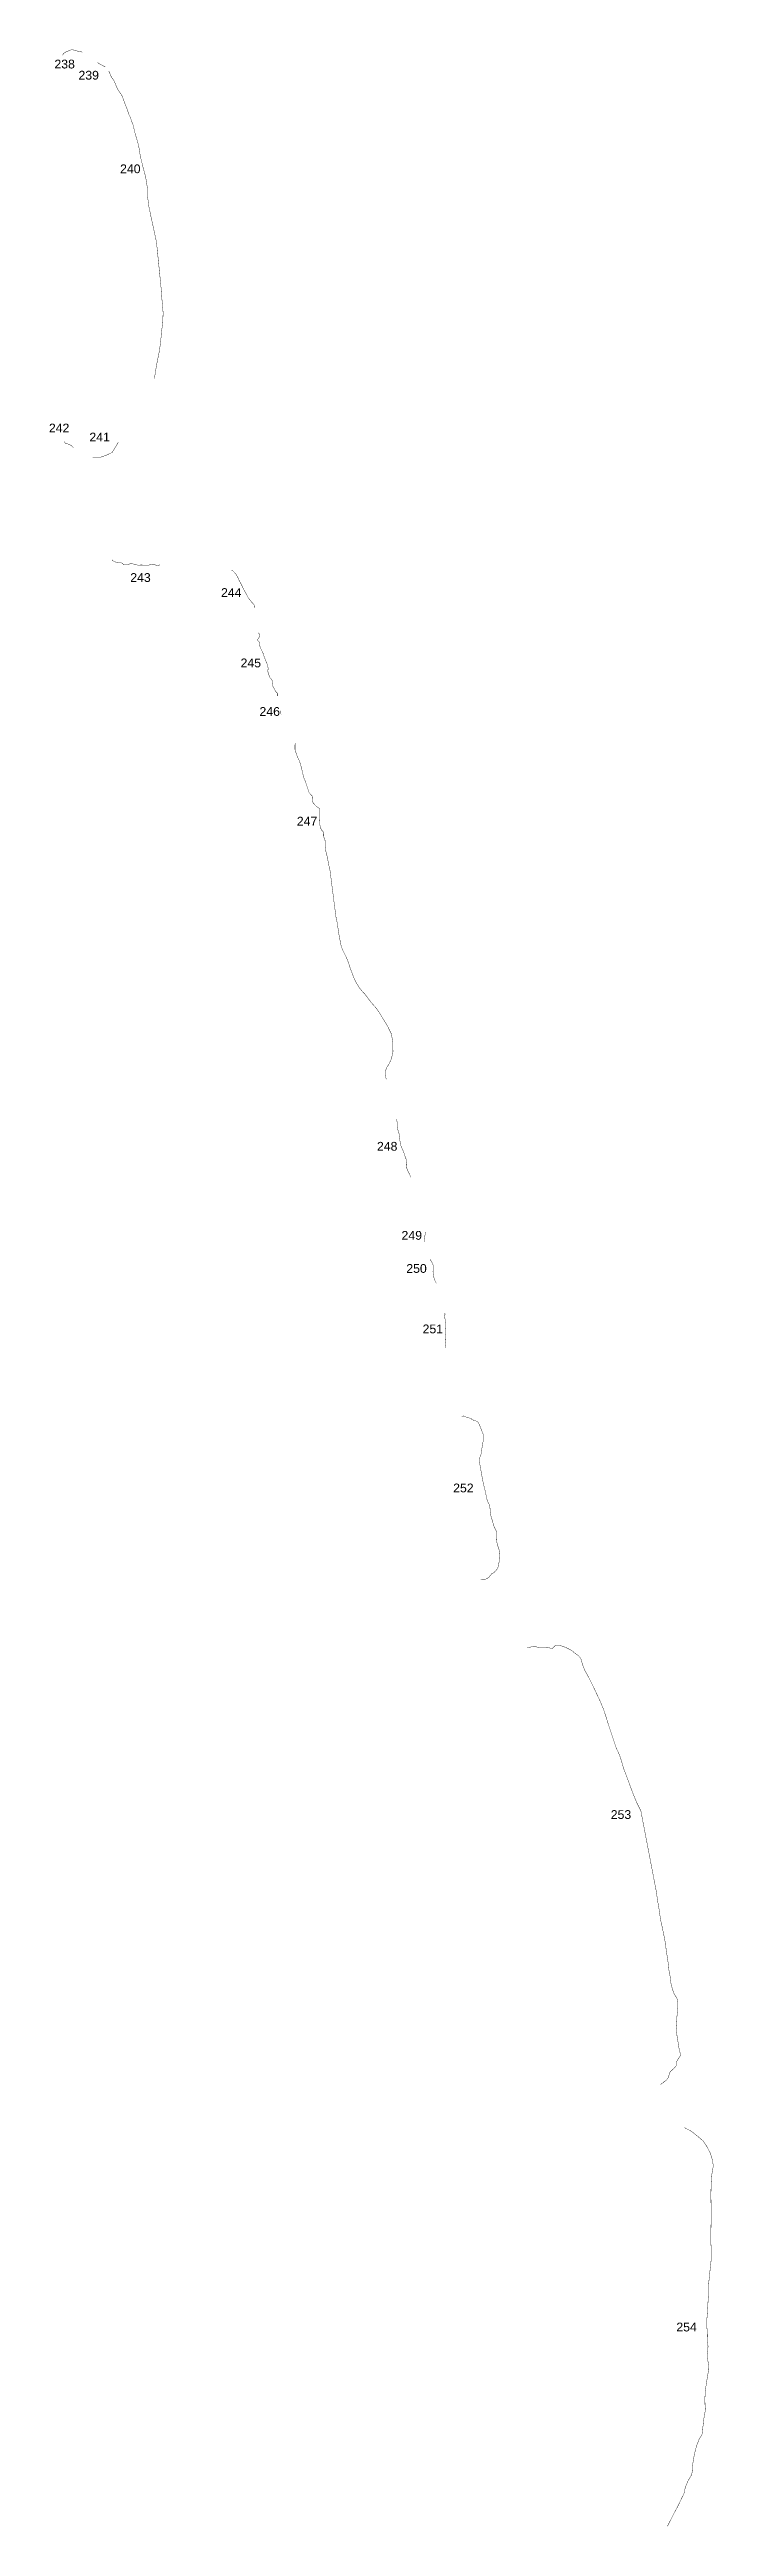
# Model space of a CAD drawing. Header units: metres. Extents: x 254121 to 358116, y 1739230 to 2227325.
# Drawn here: x 312627 to 317923, y 1885910 to 1905659 of the extents above; entities that cross this region are included whole.
import ezdxf

# ---------------------------------------------------------------- set-up
doc = ezdxf.new("R2010")
doc.units = ezdxf.units.M
doc.layers.add('NATURALLY PROTECTED', color=3, linetype='Continuous')
doc.styles.get("Standard").update_dxf_attribs({"font": 'arial.ttf'})

msp = doc.modelspace()

# ---------------------------------------------------------------- texts
at = {"char_height": 70, "attachment_point": 1}
for s, width, insert in [('238', 95.17, (312666, 1905578)), ('239', 95.17, (312858, 1905489)), ('240', 95.17, (313190, 1904743)), ('242', 95.17, (312622, 1902676)), ('241', 95.17, (312945, 1902604)), ('243', 209.54, (313271, 1901484)), ('244', 173.28, (313995, 1901364)), ('245', 95.17, (314151, 1900803)), ('246', 95.17, (314302, 1900416)), ('247', 95.17, (314600, 1899541)), ('248', 95.17, (315239, 1896949)), ('249', 95.17, (315435, 1896239)), ('250', 95.17, (315473, 1895975)), ('251', 95.17, (315603, 1895493)), ('252', 95.17, (315847, 1894225)), ('253', 95.17, (317104, 1891621)), ('254', 95.17, (317627, 1887535))]:
    msp.add_mtext_dynamic_manual_height_columns(s, width=width, gutter_width=1, heights=[0], dxfattribs=dict(at, insert=insert))

# ---------------------------------------------------------------- linework, layer by layer
at = {"layer": 'NATURALLY PROTECTED', "const_width": 3, "flags": 128}
for points in [[(312730, 1905612), (312733, 1905617), (312738, 1905626), (312746, 1905633), (312754, 1905638), (312765, 1905642), (312775, 1905647), (312785, 1905651), (312795, 1905655), (312801, 1905657), (312809, 1905657), (312818, 1905655), (312840, 1905649), (312875, 1905641), (312889, 1905638)], [(313008, 1905556), (313026, 1905545), (313058, 1905527), (313072, 1905520)], [(313100, 1905487), (313105, 1905477), (313115, 1905451), (313122, 1905437), (313143, 1905407), (313167, 1905349), (313178, 1905331), (313197, 1905304), (313207, 1905287), (313219, 1905254), (313228, 1905229), (313246, 1905184), (313259, 1905144), (313270, 1905122), (313285, 1905079), (313295, 1905054), (313302, 1905020), (313310, 1904989), (313323, 1904945), (313334, 1904907), (313343, 1904865), (313350, 1904814), (313356, 1904789), (313376, 1904708), (313387, 1904669), (313397, 1904624), (313402, 1904591), (313408, 1904550), (313409, 1904490), (313414, 1904447), (313418, 1904415), (313434, 1904337), (313449, 1904268), (313480, 1904125), (313489, 1904038), (313506, 1903868), (313517, 1903756), (313522, 1903687), (313533, 1903562), (313531, 1903493), (313520, 1903403), (313513, 1903324), (313503, 1903253), (313480, 1903140), (313468, 1903063), (313462, 1903035)], [(312817, 1902484), (312811, 1902493), (312803, 1902500), (312796, 1902503), (312783, 1902510), (312773, 1902514), (312773, 1902514), (312762, 1902517), (312754, 1902520), (312749, 1902525), (312744, 1902532)], [(313176, 1902530), (313160, 1902500), (313126, 1902446), (313084, 1902426), (313031, 1902407), (312971, 1902407)], [(313126, 1901590), (313133, 1901582), (313149, 1901574), (313162, 1901571), (313184, 1901569), (313200, 1901566), (313211, 1901560), (313215, 1901553), (313218, 1901551), (313228, 1901550), (313243, 1901550), (313252, 1901551), (313262, 1901555), (313269, 1901559), (313276, 1901561), (313286, 1901559), (313299, 1901556), (313311, 1901552), (313323, 1901550), (313335, 1901547), (313342, 1901548), (313354, 1901549), (313366, 1901549), (313384, 1901547), (313402, 1901547), (313424, 1901549), (313437, 1901552), (313450, 1901555), (313457, 1901555), (313465, 1901551), (313475, 1901548), (313488, 1901545), (313495, 1901546), (313505, 1901549), (313508, 1901550)], [(314080, 1901507), (314089, 1901502), (314096, 1901496), (314105, 1901486), (314117, 1901471), (314121, 1901463), (314127, 1901454), (314132, 1901444), (314139, 1901427), (314144, 1901417), (314149, 1901409), (314157, 1901394), (314162, 1901384), (314167, 1901374), (314173, 1901359), (314181, 1901345), (314192, 1901326), (314199, 1901313), (314213, 1901286), (314223, 1901274), (314237, 1901255), (314249, 1901243), (314258, 1901232), (314263, 1901223), (314264, 1901214), (314262, 1901205)], [(314293, 1901009), (314296, 1901005), (314303, 1900996), (314304, 1900991), (314304, 1900984), (314302, 1900976), (314298, 1900971), (314292, 1900962), (314289, 1900958), (314287, 1900955), (314287, 1900951), (314289, 1900946), (314294, 1900942), (314298, 1900937), (314300, 1900931), (314302, 1900923), (314303, 1900905), (314306, 1900899), (314312, 1900883), (314319, 1900869), (314332, 1900842), (314339, 1900819), (314347, 1900798), (314356, 1900776), (314362, 1900762), (314368, 1900743), (314370, 1900730), (314370, 1900718), (314369, 1900705), (314370, 1900694), (314374, 1900681), (314382, 1900659), (314386, 1900650), (314391, 1900645), (314398, 1900637), (314403, 1900628), (314405, 1900618), (314407, 1900601), (314409, 1900584), (314410, 1900577), (314414, 1900571), (314422, 1900561), (314426, 1900549), (314430, 1900542), (314440, 1900532), (314444, 1900527), (314447, 1900522), (314447, 1900514), (314447, 1900504)], [(314466, 1900388), (314474, 1900359)], [(314586, 1900131), (314586, 1900124), (314585, 1900111), (314585, 1900094), (314585, 1900084), (314586, 1900065), (314588, 1900059), (314593, 1900053), (314598, 1900044), (314600, 1900034), (314603, 1900020), (314609, 1900010), (314614, 1900001), (314620, 1899988), (314630, 1899956), (314640, 1899917), (314648, 1899883), (314653, 1899856), (314661, 1899841), (314672, 1899811), (314685, 1899772), (314698, 1899733), (314706, 1899724), (314720, 1899710), (314723, 1899704), (314724, 1899680), (314726, 1899663), (314728, 1899656), (314733, 1899648), (314754, 1899626), (314764, 1899619), (314769, 1899616), (314773, 1899613), (314778, 1899609), (314781, 1899604), (314781, 1899594), (314781, 1899585), (314780, 1899558), (314781, 1899545), (314782, 1899512), (314783, 1899484), (314785, 1899468), (314789, 1899452), (314798, 1899434), (314809, 1899423), (314815, 1899415), (314814, 1899407), (314814, 1899407), (314814, 1899397), (314814, 1899389), (314815, 1899380), (314818, 1899372), (314824, 1899361), (314825, 1899344), (314826, 1899319), (314826, 1899301), (314829, 1899281), (314832, 1899263), (314844, 1899216), (314851, 1899175), (314858, 1899141), (314864, 1899116), (314869, 1899082), (314875, 1899027), (314879, 1898999), (314881, 1898982), (314884, 1898956), (314887, 1898937), (314889, 1898920), (314891, 1898906), (314893, 1898899), (314895, 1898891), (314895, 1898879), (314896, 1898866), (314897, 1898858), (314900, 1898848), (314902, 1898835), (314904, 1898823), (314904, 1898804), (314905, 1898794), (314907, 1898786), (314908, 1898782), (314910, 1898770), (314911, 1898763), (314911, 1898759), (314911, 1898753), (314911, 1898747), (314912, 1898742), (314915, 1898735), (314918, 1898719), (314922, 1898692), (314926, 1898667), (314931, 1898633), (314934, 1898612), (314936, 1898601), (314946, 1898548), (314953, 1898514), (314960, 1898493), (314970, 1898470), (314993, 1898424), (315006, 1898393), (315014, 1898371), (315021, 1898348), (315038, 1898302), (315055, 1898258), (315070, 1898224), (315098, 1898179), (315120, 1898152), (315145, 1898125), (315192, 1898062), (315226, 1898024), (315255, 1897985), (315294, 1897920), (315321, 1897877), (315354, 1897810), (315365, 1897749), (315367, 1897670), (315355, 1897614), (315339, 1897578), (315332, 1897565), (315317, 1897543), (315313, 1897533), (315309, 1897520), (315307, 1897508), (315308, 1897485), (315310, 1897464), (315313, 1897448)], [(315395, 1897128), (315396, 1897127), (315399, 1897110), (315400, 1897089), (315400, 1897066), (315404, 1897052), (315415, 1897015), (315422, 1896961), (315425, 1896935), (315430, 1896918), (315447, 1896880), (315456, 1896857), (315461, 1896842), (315465, 1896826), (315470, 1896816), (315472, 1896810), (315473, 1896802), (315472, 1896794), (315471, 1896789), (315472, 1896783), (315474, 1896781), (315475, 1896777), (315476, 1896772), (315476, 1896764), (315475, 1896753), (315476, 1896743), (315478, 1896737), (315482, 1896725), (315485, 1896719), (315488, 1896714), (315500, 1896688), (315510, 1896667)], [(315627, 1896231), (315627, 1896231), (315629, 1896226), (315628, 1896219), (315625, 1896210), (315620, 1896202), (315619, 1896195), (315618, 1896192), (315618, 1896189), (315619, 1896184), (315620, 1896175), (315621, 1896164), (315622, 1896152)], [(315662, 1896015), (315664, 1896012), (315673, 1895995), (315680, 1895985), (315683, 1895977), (315687, 1895966), (315687, 1895954), (315687, 1895933), (315686, 1895913), (315687, 1895901), (315690, 1895886), (315695, 1895861), (315700, 1895847), (315709, 1895829), (315712, 1895822)], [(315780, 1895585), (315781, 1895583), (315782, 1895575), (315780, 1895566), (315777, 1895561), (315777, 1895557), (315778, 1895551), (315781, 1895545), (315782, 1895536), (315783, 1895519), (315785, 1895501), (315785, 1895489), (315787, 1895461), (315789, 1895434), (315787, 1895413), (315785, 1895402), (315785, 1895387), (315784, 1895365), (315784, 1895353), (315785, 1895346), (315785, 1895341), (315786, 1895335), (315789, 1895317), (315789, 1895307)], [(315916, 1894762), (315917, 1894762), (315922, 1894763), (315927, 1894764), (315935, 1894763), (315943, 1894759), (315951, 1894755), (315963, 1894752), (315976, 1894748), (315987, 1894742), (315990, 1894740), (315994, 1894740), (315997, 1894740), (316000, 1894739), (316003, 1894737), (316007, 1894732), (316010, 1894729), (316016, 1894727), (316026, 1894725), (316029, 1894724), (316035, 1894721), (316041, 1894717), (316046, 1894712), (316050, 1894706), (316055, 1894695), (316061, 1894682), (316065, 1894672), (316071, 1894655), (316080, 1894635), (316085, 1894621), (316087, 1894605), (316086, 1894563), (316077, 1894511), (316073, 1894474), (316066, 1894447), (316059, 1894433), (316057, 1894419), (316057, 1894400), (316060, 1894376), (316067, 1894337), (316074, 1894297), (316081, 1894258), (316085, 1894240), (316090, 1894217), (316096, 1894190), (316104, 1894161), (316108, 1894140), (316116, 1894101), (316122, 1894081), (316128, 1894070), (316134, 1894060), (316138, 1894051), (316140, 1894040), (316141, 1894023), (316144, 1893990), (316147, 1893970), (316151, 1893957), (316159, 1893931), (316164, 1893913), (316169, 1893896), (316171, 1893890), (316174, 1893880), (316180, 1893868), (316185, 1893859), (316191, 1893845), (316193, 1893827), (316193, 1893795), (316195, 1893759), (316199, 1893740), (316209, 1893710), (316214, 1893695), (316216, 1893679), (316214, 1893655), (316214, 1893643), (316216, 1893631), (316219, 1893621), (316220, 1893608), (316218, 1893603), (316213, 1893597), (316210, 1893589), (316209, 1893580), (316206, 1893563), (316200, 1893547), (316193, 1893538), (316186, 1893528), (316177, 1893520), (316164, 1893510), (316160, 1893510), (316156, 1893509), (316154, 1893505), (316141, 1893490), (316132, 1893478), (316120, 1893469), (316109, 1893464), (316095, 1893460), (316078, 1893458), (316065, 1893457)], [(316435, 1892920), (316435, 1892920), (316443, 1892920), (316452, 1892920), (316459, 1892919), (316463, 1892919), (316465, 1892919), (316466, 1892921), (316467, 1892923), (316469, 1892924), (316473, 1892924), (316476, 1892923), (316479, 1892923), (316481, 1892925), (316485, 1892926), (316487, 1892926), (316490, 1892927), (316492, 1892928), (316493, 1892929), (316495, 1892929), (316496, 1892929), (316498, 1892927), (316500, 1892926), (316503, 1892925), (316506, 1892925), (316510, 1892923), (316514, 1892922), (316518, 1892921), (316521, 1892921), (316525, 1892921), (316527, 1892920), (316532, 1892919), (316536, 1892919), (316539, 1892918), (316541, 1892919), (316543, 1892919), (316546, 1892919), (316548, 1892919), (316550, 1892918), (316554, 1892919), (316558, 1892920), (316562, 1892919), (316567, 1892917), (316570, 1892917), (316572, 1892918), (316575, 1892918), (316578, 1892918), (316582, 1892917), (316586, 1892917), (316589, 1892918), (316593, 1892920), (316597, 1892921), (316599, 1892920), (316602, 1892918), (316606, 1892918), (316609, 1892918), (316613, 1892917), (316616, 1892915), (316620, 1892913), (316624, 1892913), (316627, 1892912), (316631, 1892909), (316634, 1892909), (316636, 1892910), (316640, 1892912), (316643, 1892915), (316646, 1892917), (316650, 1892923), (316656, 1892928), (316661, 1892932), (316669, 1892934), (316676, 1892935), (316685, 1892935), (316696, 1892934), (316705, 1892932), (316726, 1892926), (316752, 1892915), (316774, 1892904), (316795, 1892892), (316813, 1892877), (316827, 1892866), (316845, 1892854), (316855, 1892843), (316865, 1892830), (316871, 1892810), (316880, 1892779), (316888, 1892758), (316899, 1892731), (316916, 1892702), (316938, 1892660), (316964, 1892608), (316984, 1892565), (317019, 1892491), (317047, 1892424), (317070, 1892353), (317087, 1892298), (317120, 1892199), (317148, 1892116), (317166, 1892078), (317180, 1892044), (317207, 1891953), (317248, 1891844), (317284, 1891747), (317313, 1891677), (317344, 1891616), (317470, 1890959), (317475, 1890912), (317486, 1890854), (317501, 1890749), (317514, 1890690), (317524, 1890642), (317532, 1890602), (317543, 1890541), (317546, 1890503), (317558, 1890434), (317564, 1890384), (317568, 1890346), (317572, 1890326), (317578, 1890293), (317582, 1890266), (317585, 1890234), (317590, 1890216), (317597, 1890192), (317604, 1890170), (317610, 1890156), (317621, 1890137), (317629, 1890126), (317634, 1890115), (317636, 1890107), (317639, 1890089), (317639, 1890069), (317638, 1890039), (317636, 1890018), (317632, 1889975), (317629, 1889924), (317626, 1889890), (317628, 1889871), (317631, 1889837), (317633, 1889818), (317636, 1889799), (317640, 1889778), (317642, 1889758), (317649, 1889720), (317654, 1889700), (317658, 1889681), (317659, 1889667), (317657, 1889659), (317649, 1889649), (317635, 1889625), (317630, 1889618), (317626, 1889608), (317625, 1889599), (317627, 1889589), (317626, 1889583), (317615, 1889570), (317611, 1889565), (317601, 1889556), (317592, 1889547), (317580, 1889538), (317573, 1889527), (317570, 1889514), (317567, 1889500), (317563, 1889489), (317555, 1889479), (317550, 1889469), (317540, 1889462), (317533, 1889459), (317527, 1889454), (317520, 1889447), (317511, 1889440), (317499, 1889435)], [(317691, 1889088), (317695, 1889088), (317745, 1889062), (317796, 1889022), (317842, 1888982), (317867, 1888946), (317899, 1888885), (317917, 1888824), (317922, 1888781), (317917, 1888760), (317910, 1888714), (317905, 1888642), (317904, 1888609), (317903, 1888554), (317905, 1888399), (317902, 1888189), (317906, 1888101), (317904, 1888027), (317894, 1887934), (317883, 1887826), (317883, 1887796), (317883, 1887750), (317880, 1887703), (317874, 1887599), (317870, 1887555), (317870, 1887511), (317874, 1887456), (317875, 1887397), (317880, 1887346), (317878, 1887316), (317872, 1887266), (317875, 1887242), (317886, 1887201), (317885, 1887160), (317876, 1887107), (317867, 1887052), (317858, 1886990), (317855, 1886929), (317856, 1886879), (317859, 1886846), (317855, 1886815), (317849, 1886786), (317839, 1886703), (317835, 1886661), (317831, 1886640), (317823, 1886627), (317809, 1886606), (317801, 1886585), (317789, 1886554), (317777, 1886509), (317770, 1886478), (317761, 1886426), (317757, 1886395), (317756, 1886371), (317754, 1886344), (317748, 1886321), (317737, 1886301), (317723, 1886278), (317708, 1886245), (317697, 1886216), (317694, 1886194), (317687, 1886169), (317671, 1886138), (317638, 1886069), (317615, 1886027), (317558, 1885915), (317556, 1885911)]]:
    msp.add_lwpolyline(points, dxfattribs=at)

msp.set_redraw_order([(e.dxf.handle, doc.entitydb.next_handle()) for e in msp.query("TEXT MTEXT ATTDEF DIMENSION ARC_DIMENSION")])  # texts and dimensions are drawn at this point

doc.saveas('drawing.dxf')
